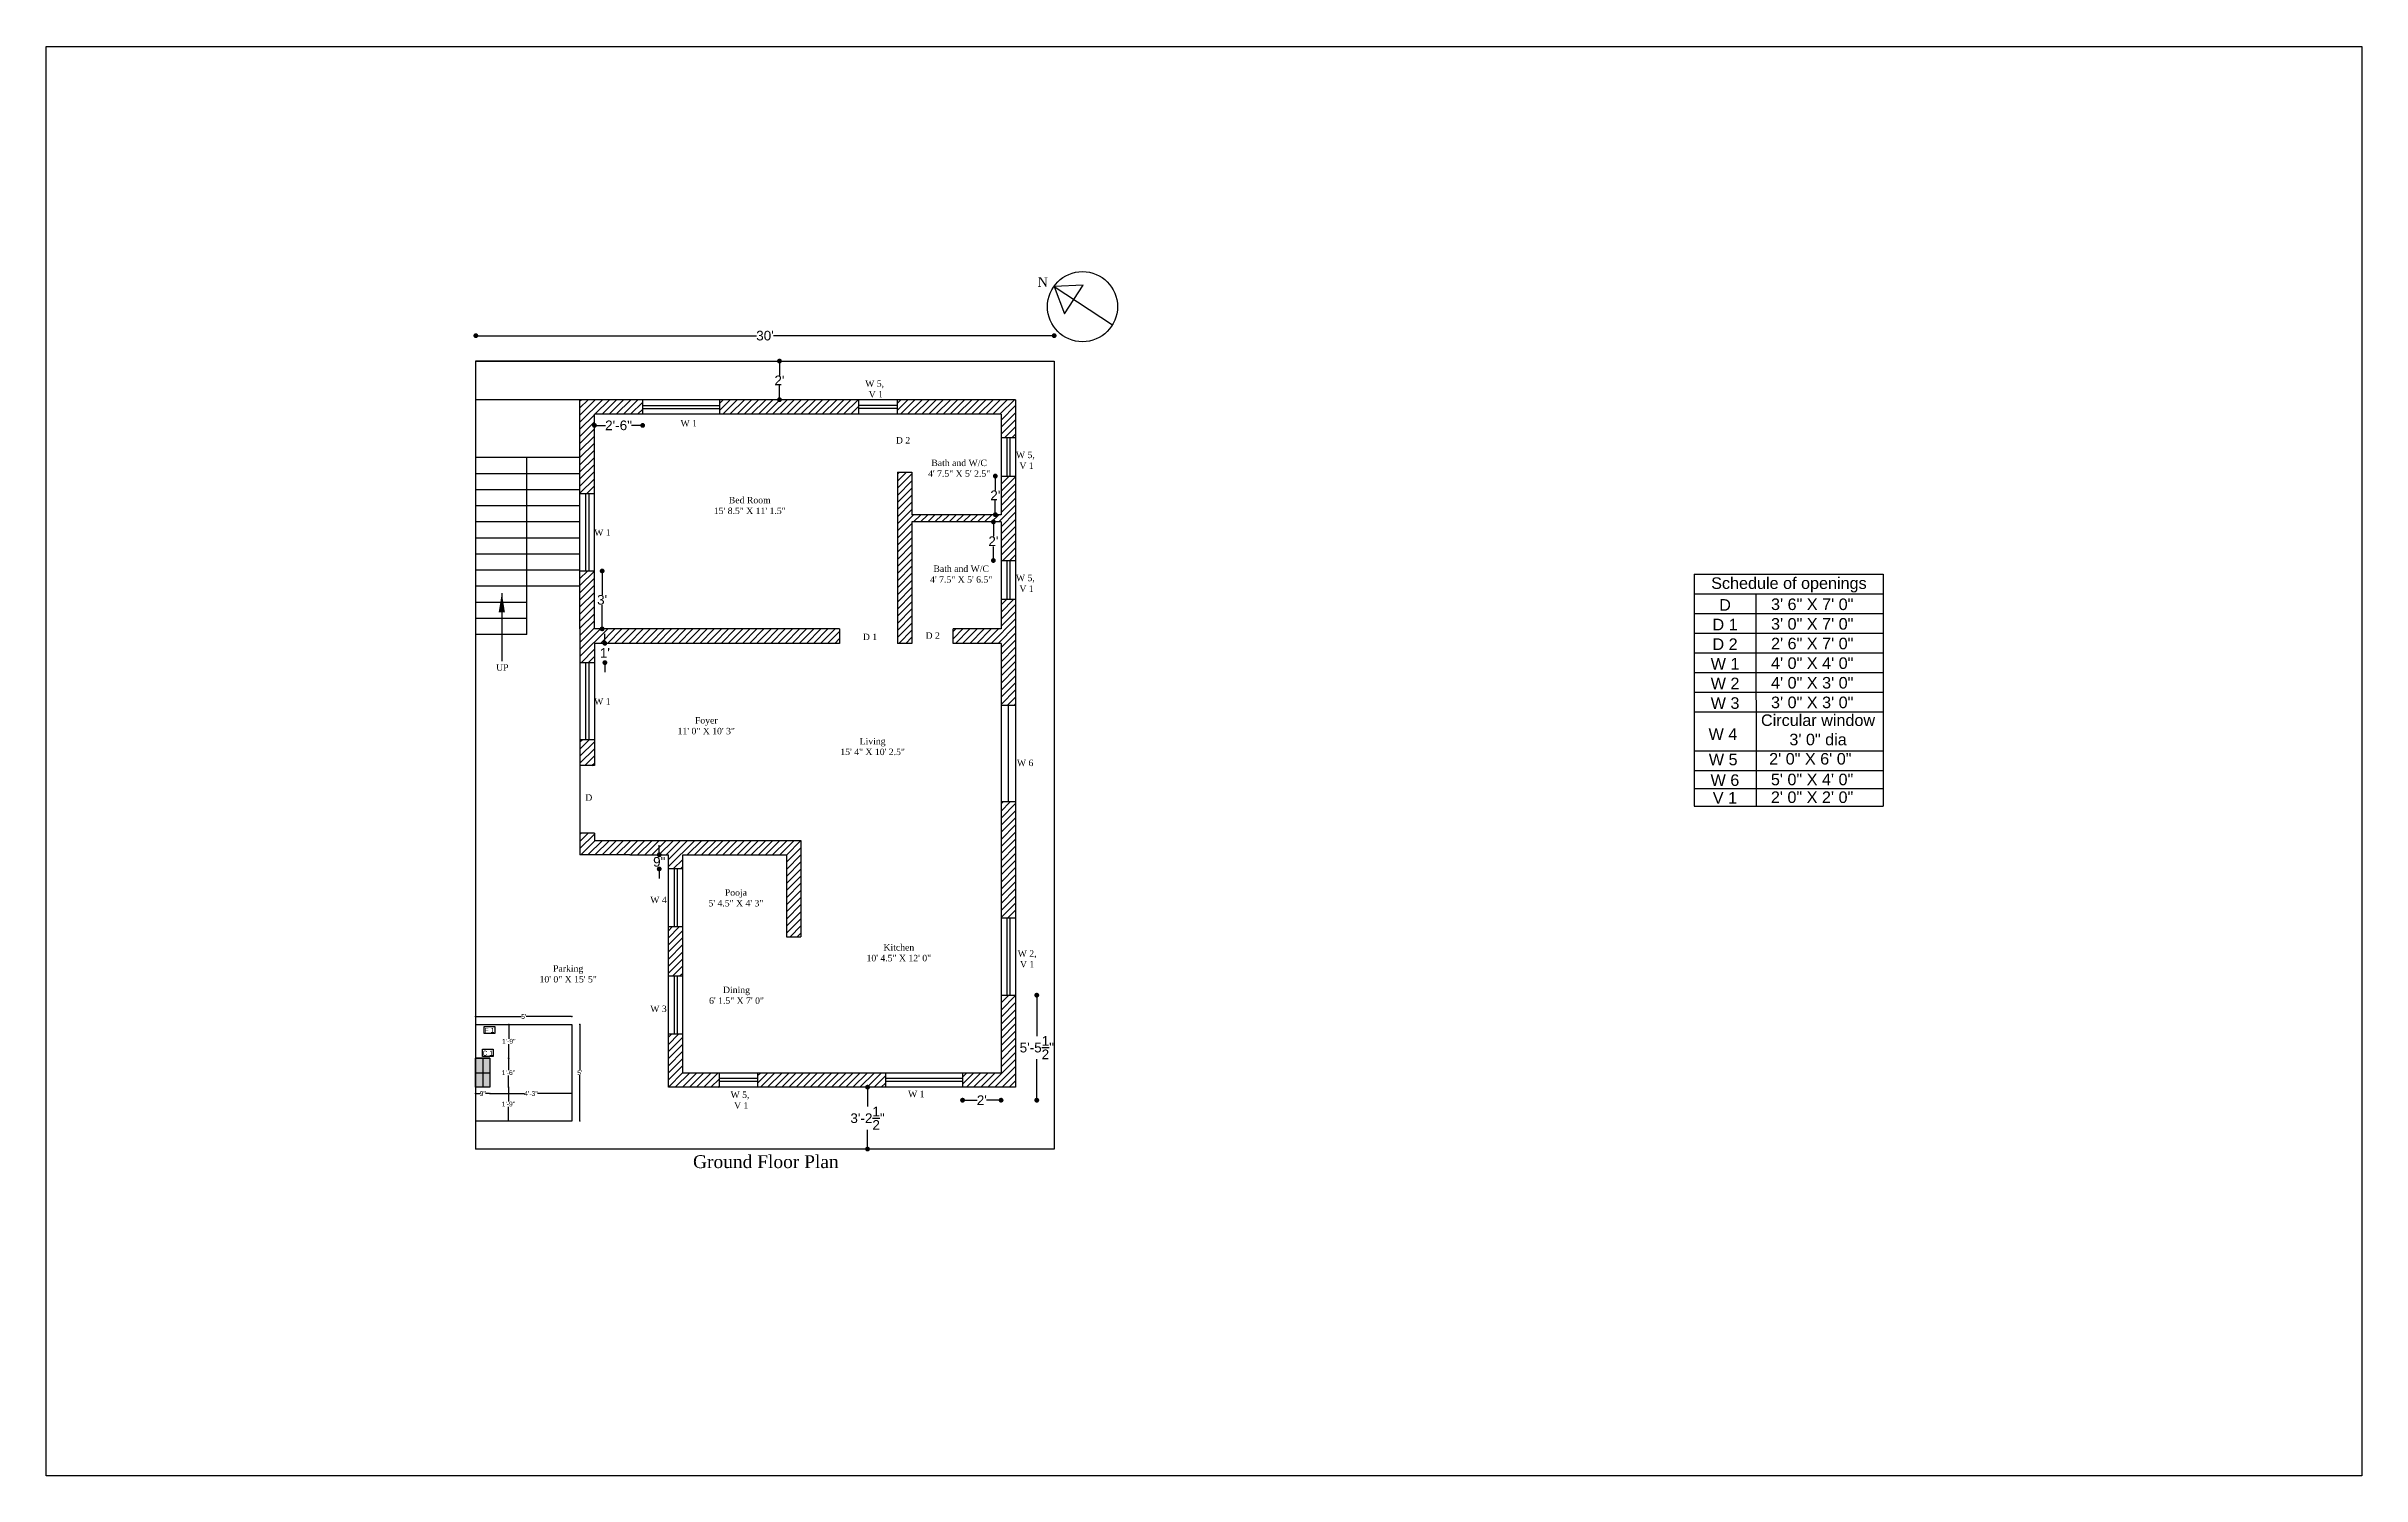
# Model space of a CAD drawing. Header units: inches. Extents: x 2686 to 6206, y -836 to 53.
# Drawn here: x 2686 to 4127, y -836 to 53 of the extents above; entities that cross this region are included whole.
import ezdxf

# ---------------------------------------------------------------- set-up
doc = ezdxf.new("R2010")
doc.units = ezdxf.units.IN
doc.header["$LTSCALE"] = 0.1
doc.header["$MEASUREMENT"] = 0
doc.layers.add('MH - Beam and slab layout', color=7, linetype='Continuous')
doc.styles.get("Standard").update_dxf_attribs({"font": 'arial.ttf'})
doc.dimstyles.get("Standard").update_dxf_attribs({"dimtxt": 6, "dimasz": 3, "dimexe": 0, "dimexo": 0.0625, "dimgap": 0.09, "dimtad": 0, "dimtih": 1, "dimtoh": 1, "dimdec": 1, "dimzin": 0, "dimdsep": 46, "dimlunit": 4, "dimtxsty": 'Standard', "dimblk": 'DOT', "dimcen": 0.09, "dimse1": 1, "dimse2": 1, "dimadec": 0, "dimazin": 0, "dimtfac": 1, "dimtdec": 1, "dimtofl": 0, "dimtmove": 0, "dimatfit": 3, "dimfxl": 1, "dimtolj": 1, "dimtzin": 0, "dimarcsym": 0})

msp = doc.modelspace()

# ---------------------------------------------------------------- texts
at = {"attachment_point": 1}
for s, insert, char_height, width in [('\\pxqc;{\\fTimes New Roman|b0|i0|c0|p34;N}', (3283.97, -91.03), 6, 44.7873), ('\\pxqc;{\\fTimes New Roman|b0|i0|c0|p34;W 5,\\P\\pxqc; V 1}', (3188.86, -155.16), 4, 25.9155), ('\\pxqc;{\\fTimes New Roman|b0|i0|c0|p34;W 1}', (3079.6, -179.86), 4, 13.1774), ('\\pxqc;{\\fTimes New Roman|b0|i0|c0|p34;D 2}', (3197.1, -190.46), 4, 44.7873), ('\\pxqc;{\\fTimes New Roman|b0|i0|c0|p34;W 5,\\P\\pxqc; V 1}', (3282.62, -199.54), 4, 25.9155), ('\\pxqc;{\\fTimes New Roman|b0|i0|c0|p34;Bath and W/C\\P\\pxqc;4\' 7.5" X 5\' 2.5"}', (3231.98, -204.5), 4, 44.7873), ('\\pxqc;{\\fTimes New Roman|b0|i0|c0|p34;Bed Room\\P\\pxqc;15\' 8.5" X 11\' 1.5"}', (3101.71, -227.63), 4, 44.7873), ('\\pxqc;{\\fTimes New Roman|b0|i0|c0|p34;W 1}', (3025.88, -247.77), 4, 13.1774), ('\\pxqc;{\\fTimes New Roman|b0|i0|c0|p34;Bath and W/C\\P\\pxqc;4\' 7.5" X 5\' 6.5"}', (3233.27, -270.3), 4, 44.7873), ('\\pxqc;{\\fTimes New Roman|b0|i0|c0|p34;W 5,\\P\\pxqc; V 1}', (3282.62, -276.04), 4, 25.9155), ('\\pxqc;{\\fTimes New Roman|b0|i0|c0|p34;D 1}', (3176.56, -312.71), 4, 44.7873), ('\\pxqc;{\\fTimes New Roman|b0|i0|c0|p34;D 2}', (3215.55, -311.9), 4, 44.7873), ('\\pxqc;{\\fTimes New Roman|b0|i0|c0|p34;UP}', (2963.6, -331.73), 4, 13.1774), ('\\pxqc;{\\fTimes New Roman|b0|i0|c0|p34;W 1}', (3025.88, -352.77), 4, 13.1774), ('\\pxqc;{\\fTimes New Roman|b0|i0|c0|p34;Foyer\\P\\pxqc;11\' 0" X 10\' 3"}', (3077.44, -364.59), 4, 39.2477), ('\\pxqc;{\\fTimes New Roman|b0|i0|c0|p34;Living\\P\\pxqc;15\' 4" X 10\' 2.5"}', (3178.16, -377.53), 4, 44.7873), ('\\pxqc;{\\fTimes New Roman|b0|i0|c0|p34;W 6}', (3288.85, -391.06), 4, 13.1774), ('\\pxqc;{\\fTimes New Roman|b0|i0|c0|p34;D }', (3001.6, -412.59), 4, 44.7873), ('\\pxqc;{\\fTimes New Roman|b0|i0|c0|p34;Pooja\\P\\pxqc;5\' 4.5" X 4\' 3"}', (3095.88, -471.64), 4, 39.2477), ('\\pxqc;{\\fTimes New Roman|b0|i0|c0|p34;W 4}', (3060.77, -476.19), 4, 13.1774), ('\\pxqc;{\\fTimes New Roman|b0|i0|c0|p34;Kitchen\\P\\pxqc;10\' 4.5" X 12\' 0"}', (3194.47, -505.74), 4, 44.7873), ('\\pxqc;{\\fTimes New Roman|b0|i0|c0|p34;W 2,\\P\\pxqc;V 1}', (3282.7, -509.59), 4, 27.9871), ('\\pxqc;{\\fTimes New Roman|b0|i0|c0|p34;Parking\\P\\pxqc;10\' 0" X 15\' 5"\\P\\pxqc;}', (2988.76, -518.9), 4, 44.7873), ('\\pxqc;{\\fTimes New Roman|b0|i0|c0|p34;Dining\\P\\pxqc;6\' 1.5" X 7\' 0"}', (3093.48, -532.2), 4, 44.7873), ('\\pxqc;{\\fTimes New Roman|b0|i0|c0|p34;W 3}', (3060.77, -543.94), 4, 13.1774), ('\\pxqc;{\\fTimes New Roman|b0|i0|c0|p34;W 5,\\P\\pxqc; V 1}', (3105.1, -597.38), 4, 25.9155), ('\\pxqc;{\\fTimes New Roman|b0|i0|c0|p34;W 1}', (3221.14, -596.93), 4, 13.1774), ('\\pxqc;{\\fTimes New Roman|b0|i0|c0|p34;Ground Floor Plan}', (3074.6, -637.02), 8, 119.0718)]:
    msp.add_mtext(s, dxfattribs=dict(at, insert=insert, char_height=char_height, width=width))
at = {"linetype": 'Continuous', "char_height": 7.2, "attachment_point": 1}
for s, insert, width in [('\\pxqc;Schedule of openings', (3718.76, -277.68), 103.7192), ('\\pxqc;D', (3721.22, -291.22), 19.3471), ('\\pxqc;3\' 6" X 7\' 0"', (3750.43, -290.81), 69.3341), ('\\pxqc;D 1', (3721.22, -303.43), 19.3471), ('\\pxqc;D 2', (3721.22, -315.64), 19.3471), ('\\pxqc;3\' 0" X 7\' 0"', (3750.43, -303.01), 69.3341), ('\\pxqc;2\' 6" X 7\' 0"', (3750.43, -315.22), 69.3341), ('\\pxqc;W 1', (3721.22, -327.84), 19.3471), ('\\pxqc;4\' 0" X 4\' 0"', (3750.43, -327.42), 69.3341), ('\\pxqc;W 2', (3721.22, -340.05), 19.3471), ('\\pxqc;4\' 0" X 3\' 0"', (3750.43, -339.63), 69.3341), ('\\pxqc;W 3', (3721.22, -352.25), 19.3471), ('\\pxqc;3\' 0" X 3\' 0"', (3750.43, -351.84), 69.3341), ('\\pxqc;W 4', (3719.89, -371.57), 19.3471), ('\\pxqc,t11;Circular window 3\' 0" dia', (3749.68, -362.9), 78.12), ('\\pxqc;W 5', (3720.05, -387.33), 19.3471), ('\\pxqc;2\' 0" X 6\' 0"', (3749.27, -386.91), 69.3341), ('\\pxqc;W 6', (3721.14, -400.18), 19.3471), ('\\pxqc;5\' 0" X 4\' 0"', (3750.36, -399.76), 69.3341), ('\\pxqc;V 1', (3721.14, -411.21), 19.3471), ('\\pxqc;2\' 0" X 2\' 0"', (3750.36, -410.79), 69.3341)]:
    msp.add_mtext(s, dxfattribs=dict(at, insert=insert, width=width))
at = {"layer": 'MH - Beam and slab layout', "char_height": 3, "width": 19.3471, "attachment_point": 1}
for s, insert in [('\\pxqc;F 1', (2952.51, -557.82)), ('\\pxqc;C 1', (2951.45, -572.01))]:
    msp.add_mtext(s, dxfattribs=dict(at, insert=insert))

# ---------------------------------------------------------------- blocks, each defined once
blk = doc.blocks.new('_Dot')
at = {"color": 0, "linetype": 'ByBlock', "lineweight": -2}
blk.add_line((-0.5, 0), (-1, 0), dxfattribs=at)
at = {"color": 0, "linetype": 'ByBlock', "const_width": 0.5}
blk.add_lwpolyline([(-0.25, 0, 1), (0.25, 0, 1)], format="xyb", close=True, dxfattribs=at)
blk = doc.blocks.new('*D147')
at = {"color": 0, "lineweight": -2}
for p, q in [((3197.4, -597.7), (3197.4, -606.8)), ((3197.4, -630.2), (3197.4, -621.2))]:
    blk.add_line(p, q, dxfattribs=at)
at = {"layer": 'Defpoints', "color": 0}
for p in [(3196.8, -594.7), (3196.8, -633.2), (3197.4, -633.2)]:
    blk.add_point(p, dxfattribs=at)
at = {"color": 0, "lineweight": -2, "xscale": 3, "yscale": 3, "zscale": 3}
for p, rotation in [((3197.4, -594.7), 90), ((3197.4, -633.2), 270)]:
    blk.add_blockref('_Dot', p, dxfattribs=dict(at, rotation=rotation))
at = {"color": 0, "insert": (3197.4, -614), "char_height": 6, "attachment_point": 5}
blk.add_mtext('\\A1;3\'-2{\\H1.000000x;\\S1/2;}"', dxfattribs=at)
blk = doc.blocks.new('*D149')
at = {"color": 0, "lineweight": -2}
for p, q in [((3142.6, -146.2), (3142.6, -152.1)), ((3142.6, -164.2), (3142.6, -158.4))]:
    blk.add_line(p, q, dxfattribs=at)
at = {"layer": 'Defpoints', "color": 0}
for p in [(3142.6, -143.2), (3154, -143.2), (3154, -167.2)]:
    blk.add_point(p, dxfattribs=at)
at = {"color": 0, "lineweight": -2, "xscale": 3, "yscale": 3, "zscale": 3}
for p, rotation in [((3142.6, -143.2), 90), ((3142.6, -167.2), 270)]:
    blk.add_blockref('_Dot', p, dxfattribs=dict(at, rotation=rotation))
at = {"color": 0, "insert": (3142.6, -155.2), "char_height": 6, "attachment_point": 5}
blk.add_mtext("\\A1;2'", dxfattribs=at)
blk = doc.blocks.new('*D150')
at = {"color": 0, "lineweight": -2}
for p, q in [((2956.7, -127.4), (3128.4, -127.4)), ((3310.5, -127.4), (3138.8, -127.4))]:
    blk.add_line(p, q, dxfattribs=at)
at = {"layer": 'Defpoints', "color": 0}
for p in [(2953.7, -127.4), (3313.5, -127.4), (3313.5, -127.4)]:
    blk.add_point(p, dxfattribs=at)
at = {"color": 0, "lineweight": -2, "xscale": 3, "yscale": 3, "zscale": 3, "rotation": 180}
blk.add_blockref('_Dot', (2953.7, -127.4), dxfattribs=at)
at = {"color": 0, "lineweight": -2, "xscale": 3, "yscale": 3, "zscale": 3}
blk.add_blockref('_Dot', (3313.5, -127.4), dxfattribs=at)
at = {"color": 0, "insert": (3133.6, -127.4), "char_height": 6, "attachment_point": 5}
blk.add_mtext("\\A1;30'", dxfattribs=at)
blk = doc.blocks.new('*D154')
at = {"color": 0, "lineweight": -2}
for p, q in [((3030.5, -183.2), (3034.4, -183.2)), ((3054.5, -183.2), (3050.6, -183.2))]:
    blk.add_line(p, q, dxfattribs=at)
at = {"layer": 'Defpoints', "color": 0}
for p in [(3027.5, -176.2), (3027.5, -183.2), (3057.5, -176.2)]:
    blk.add_point(p, dxfattribs=at)
at = {"color": 0, "lineweight": -2, "xscale": 3, "yscale": 3, "zscale": 3, "rotation": 180}
blk.add_blockref('_Dot', (3027.5, -183.2), dxfattribs=at)
at = {"color": 0, "lineweight": -2, "xscale": 3, "yscale": 3, "zscale": 3}
blk.add_blockref('_Dot', (3057.5, -183.2), dxfattribs=at)
at = {"color": 0, "insert": (3042.5, -183.2), "char_height": 6, "attachment_point": 5}
blk.add_mtext('\\A1;2\'-6"', dxfattribs=at)
blk = doc.blocks.new('*D155')
at = {"color": 0, "lineweight": -2}
for p, q in [((3032.3, -276.7), (3032.3, -288.6)), ((3032.3, -306.7), (3032.3, -294.9))]:
    blk.add_line(p, q, dxfattribs=at)
at = {"layer": 'Defpoints', "color": 0}
for p in [(3027.5, -273.7), (3032.3, -273.7), (3027.5, -309.7)]:
    blk.add_point(p, dxfattribs=at)
at = {"color": 0, "lineweight": -2, "xscale": 3, "yscale": 3, "zscale": 3}
for p, rotation in [((3032.3, -273.7), 90), ((3032.3, -309.7), 270)]:
    blk.add_blockref('_Dot', p, dxfattribs=dict(at, rotation=rotation))
at = {"color": 0, "insert": (3032.3, -291.7), "char_height": 6, "attachment_point": 5}
blk.add_mtext("\\A1;3'", dxfattribs=at)
blk = doc.blocks.new('*D156')
at = {"color": 0, "lineweight": -2}
for p, q in [((3034, -315.7), (3034, -312.7)), ((3034, -333.7), (3034, -336.7))]:
    blk.add_line(p, q, dxfattribs=at)
at = {"layer": 'Defpoints', "color": 0}
for p in [(3027.5, -318.7), (3027.5, -330.7), (3034, -330.7)]:
    blk.add_point(p, dxfattribs=at)
at = {"color": 0, "lineweight": -2, "xscale": 3, "yscale": 3, "zscale": 3}
for p, rotation in [((3034, -318.7), 270), ((3034, -330.7), 90)]:
    blk.add_blockref('_Dot', p, dxfattribs=dict(at, rotation=rotation))
at = {"color": 0, "insert": (3034, -324.7), "char_height": 6, "attachment_point": 5}
blk.add_mtext("\\A1;1'", dxfattribs=at)
blk = doc.blocks.new('*D158')
at = {"color": 0, "lineweight": -2}
for p, q in [((3067.8, -447.2), (3067.8, -444.2)), ((3067.8, -462), (3067.8, -465))]:
    blk.add_line(p, q, dxfattribs=at)
at = {"layer": 'Defpoints', "color": 0}
for p in [(3067.8, -450.2), (3073.5, -450.2), (3073.5, -459)]:
    blk.add_point(p, dxfattribs=at)
at = {"color": 0, "lineweight": -2, "xscale": 3, "yscale": 3, "zscale": 3}
for p, rotation in [((3067.8, -450.2), 270), ((3067.8, -459), 90)]:
    blk.add_blockref('_Dot', p, dxfattribs=dict(at, rotation=rotation))
at = {"color": 0, "insert": (3067.8, -454.6), "char_height": 6, "attachment_point": 5}
blk.add_mtext('\\A1;9"', dxfattribs=at)
blk = doc.blocks.new('*D161')
at = {"color": 0, "lineweight": -2}
for p, q in [((3259.5, -602.8), (3265.6, -602.8)), ((3277.5, -602.8), (3271.4, -602.8))]:
    blk.add_line(p, q, dxfattribs=at)
at = {"layer": 'Defpoints', "color": 0}
for p in [(3256.5, -585.7), (3280.5, -585.7), (3256.5, -602.8)]:
    blk.add_point(p, dxfattribs=at)
at = {"color": 0, "lineweight": -2, "xscale": 3, "yscale": 3, "zscale": 3, "rotation": 180}
blk.add_blockref('_Dot', (3256.5, -602.8), dxfattribs=at)
at = {"color": 0, "lineweight": -2, "xscale": 3, "yscale": 3, "zscale": 3}
blk.add_blockref('_Dot', (3280.5, -602.8), dxfattribs=at)
at = {"color": 0, "insert": (3268.5, -602.8), "char_height": 6, "attachment_point": 5}
blk.add_mtext("\\A1;2'", dxfattribs=at)
blk = doc.blocks.new('*D162')
at = {"color": 0, "lineweight": -2}
for p, q in [((3302.7, -540.5), (3302.7, -563)), ((3302.7, -599.8), (3302.7, -577.3))]:
    blk.add_line(p, q, dxfattribs=at)
at = {"layer": 'Defpoints', "color": 0}
for p in [(3280.5, -537.5), (3302.7, -537.5), (3277.5, -602.8)]:
    blk.add_point(p, dxfattribs=at)
at = {"color": 0, "lineweight": -2, "xscale": 3, "yscale": 3, "zscale": 3}
for p, rotation in [((3302.7, -537.5), 90), ((3302.7, -602.8), 270)]:
    blk.add_blockref('_Dot', p, dxfattribs=dict(at, rotation=rotation))
at = {"color": 0, "insert": (3302.7, -570.1), "char_height": 6, "attachment_point": 5}
blk.add_mtext('\\A1;5\'-5{\\H1.000000x;\\S1/2;}"', dxfattribs=at)
blk = doc.blocks.new('*D165')
at = {"color": 0, "lineweight": -2}
for p, q in [((3276.9, -217.7), (3276.9, -223.6)), ((3276.9, -235.7), (3276.9, -229.9))]:
    blk.add_line(p, q, dxfattribs=at)
at = {"layer": 'Defpoints', "color": 0}
for p in [(3276.9, -214.7), (3280.5, -214.7), (3280.5, -238.7)]:
    blk.add_point(p, dxfattribs=at)
at = {"color": 0, "lineweight": -2, "xscale": 3, "yscale": 3, "zscale": 3}
for p, rotation in [((3276.9, -214.7), 90), ((3276.9, -238.7), 270)]:
    blk.add_blockref('_Dot', p, dxfattribs=dict(at, rotation=rotation))
at = {"color": 0, "insert": (3276.9, -226.7), "char_height": 6, "attachment_point": 5}
blk.add_mtext("\\A1;2'", dxfattribs=at)
blk = doc.blocks.new('*D167')
at = {"color": 0, "lineweight": -2}
for p, q in [((3275.7, -246.2), (3275.7, -252.1)), ((3275.7, -264.2), (3275.7, -258.4))]:
    blk.add_line(p, q, dxfattribs=at)
at = {"layer": 'Defpoints', "color": 0}
for p in [(3280.5, -243.2), (3275.7, -267.2), (3280.5, -267.2)]:
    blk.add_point(p, dxfattribs=at)
at = {"color": 0, "lineweight": -2, "xscale": 3, "yscale": 3, "zscale": 3}
for p, rotation in [((3275.7, -243.2), 90), ((3275.7, -267.2), 270)]:
    blk.add_blockref('_Dot', p, dxfattribs=dict(at, rotation=rotation))
at = {"color": 0, "insert": (3275.7, -255.2), "char_height": 6, "attachment_point": 5}
blk.add_mtext("\\A1;2'", dxfattribs=at)
blk = doc.blocks.new('*D189')
at = {"layer": 'Defpoints', "color": 0}
for p in [(2953.5, -555.7), (3013.5, -550.8), (3013.5, -555.7)]:
    blk.add_point(p, dxfattribs=at)
at = {"layer": 'MH - Beam and slab layout', "color": 0, "lineweight": -2}
for p, q in [((2954.5, -550.8), (2982, -550.8)), ((3012.5, -550.8), (2985, -550.8))]:
    blk.add_line(p, q, dxfattribs=at)
at = {"layer": 'MH - Beam and slab layout', "color": 0, "lineweight": -2, "rotation": 180}
blk.add_blockref('_Dot', (2953.5, -550.8), dxfattribs=at)
at = {"layer": 'MH - Beam and slab layout', "color": 0, "lineweight": -2}
blk.add_blockref('_Dot', (3013.5, -550.8), dxfattribs=at)
at = {"layer": 'MH - Beam and slab layout', "color": 3, "insert": (2983.5, -550.8), "char_height": 3, "attachment_point": 5}
blk.add_mtext("\\A1;5'", dxfattribs=at)
blk = doc.blocks.new('*D190')
at = {"layer": 'Defpoints', "color": 0}
for p in [(3013.5, -555.7), (3013.5, -615.7), (3018.4, -615.7)]:
    blk.add_point(p, dxfattribs=at)
at = {"layer": 'MH - Beam and slab layout', "color": 0, "lineweight": -2}
for p, q in [((3018.4, -556.7), (3018.4, -584.1)), ((3018.4, -614.7), (3018.4, -587.3))]:
    blk.add_line(p, q, dxfattribs=at)
for p, rotation in [((3018.4, -555.7), 90), ((3018.4, -615.7), 270)]:
    blk.add_blockref('_Dot', p, dxfattribs=dict(at, rotation=rotation))
at = {"layer": 'MH - Beam and slab layout', "color": 3, "insert": (3018.4, -585.7), "char_height": 3, "attachment_point": 5}
blk.add_mtext("\\A1;5'", dxfattribs=at)
blk = doc.blocks.new('*D191')
at = {"layer": 'Defpoints', "color": 0}
for p in [(2962.5, -576.7), (2974, -576.7), (2962.5, -594.7)]:
    blk.add_point(p, dxfattribs=at)
at = {"layer": 'MH - Beam and slab layout', "color": 0, "lineweight": -2}
for p, q in [((2974, -577.7), (2974, -584.1)), ((2974, -593.7), (2974, -587.4))]:
    blk.add_line(p, q, dxfattribs=at)
for p, rotation in [((2974, -576.7), 90), ((2974, -594.7), 270)]:
    blk.add_blockref('_Dot', p, dxfattribs=dict(at, rotation=rotation))
at = {"layer": 'MH - Beam and slab layout', "color": 3, "insert": (2974, -585.7), "char_height": 3, "attachment_point": 5}
blk.add_mtext('\\A1;1\'-6"', dxfattribs=at)
blk = doc.blocks.new('*D192')
at = {"layer": 'Defpoints', "color": 0}
for p in [(2953.5, -576.7), (2962.5, -576.7), (2962.5, -598.7)]:
    blk.add_point(p, dxfattribs=at)
at = {"layer": 'MH - Beam and slab layout', "color": 0, "lineweight": -2}
for p, q in [((2954.5, -598.7), (2956.2, -598.7)), ((2961.5, -598.7), (2959.8, -598.7))]:
    blk.add_line(p, q, dxfattribs=at)
at = {"layer": 'MH - Beam and slab layout', "color": 0, "lineweight": -2, "rotation": 180}
blk.add_blockref('_Dot', (2953.5, -598.7), dxfattribs=at)
at = {"layer": 'MH - Beam and slab layout', "color": 0, "lineweight": -2}
blk.add_blockref('_Dot', (2962.5, -598.7), dxfattribs=at)
at = {"layer": 'MH - Beam and slab layout', "color": 3, "insert": (2958, -598.7), "char_height": 3, "attachment_point": 5}
blk.add_mtext('\\A1;9"', dxfattribs=at)
blk = doc.blocks.new('*D193')
at = {"layer": 'Defpoints', "color": 0}
for p in [(2958, -594.7), (2958, -615.7), (2974, -615.7)]:
    blk.add_point(p, dxfattribs=at)
at = {"layer": 'MH - Beam and slab layout', "color": 0, "lineweight": -2}
for p, q in [((2974, -595.7), (2974, -603.6)), ((2974, -614.7), (2974, -606.9))]:
    blk.add_line(p, q, dxfattribs=at)
for p, rotation in [((2974, -594.7), 90), ((2974, -615.7), 270)]:
    blk.add_blockref('_Dot', p, dxfattribs=dict(at, rotation=rotation))
at = {"layer": 'MH - Beam and slab layout', "color": 3, "insert": (2974, -605.2), "char_height": 3, "attachment_point": 5}
blk.add_mtext('\\A1;1\'-9"', dxfattribs=at)
blk = doc.blocks.new('*D194')
at = {"layer": 'Defpoints', "color": 0}
for p in [(2962.5, -555.7), (2974.2, -555.7), (2962.5, -576.7)]:
    blk.add_point(p, dxfattribs=at)
at = {"layer": 'MH - Beam and slab layout', "color": 0, "lineweight": -2}
for p, q in [((2974.2, -556.7), (2974.2, -564.6)), ((2974.2, -575.7), (2974.2, -567.9))]:
    blk.add_line(p, q, dxfattribs=at)
for p, rotation in [((2974.2, -555.7), 90), ((2974.2, -576.7), 270)]:
    blk.add_blockref('_Dot', p, dxfattribs=dict(at, rotation=rotation))
at = {"layer": 'MH - Beam and slab layout', "color": 3, "insert": (2974.2, -566.2), "char_height": 3, "attachment_point": 5}
blk.add_mtext('\\A1;1\'-9"', dxfattribs=at)
blk = doc.blocks.new('*D195')
at = {"layer": 'Defpoints', "color": 0}
for p in [(2962.5, -594.7), (3013.5, -594.7), (3013.5, -598.7)]:
    blk.add_point(p, dxfattribs=at)
at = {"layer": 'MH - Beam and slab layout', "color": 0, "lineweight": -2}
for p, q in [((2963.5, -598.7), (2983.9, -598.7)), ((3012.5, -598.7), (2992.1, -598.7))]:
    blk.add_line(p, q, dxfattribs=at)
at = {"layer": 'MH - Beam and slab layout', "color": 0, "lineweight": -2, "rotation": 180}
blk.add_blockref('_Dot', (2962.5, -598.7), dxfattribs=at)
at = {"layer": 'MH - Beam and slab layout', "color": 0, "lineweight": -2}
blk.add_blockref('_Dot', (3013.5, -598.7), dxfattribs=at)
at = {"layer": 'MH - Beam and slab layout', "color": 3, "insert": (2988, -598.7), "char_height": 3, "attachment_point": 5}
blk.add_mtext('\\A1;4\'-3"', dxfattribs=at)

# ---------------------------------------------------------------- dimensions: what is measured, and where the dimension line sits
for base, p1, p2, picture, middle in [((3313.5, -127.37), (2953.68, -127.4), (3313.5, -127.37), '*D150', (3133.59, -127.37)), ((3027.5, -183.21), (3057.5, -176.25), (3027.5, -176.25), '*D154', (3042.5, -183.21)), ((3256.5, -602.77), (3280.5, -585.75), (3256.5, -585.75), '*D161', (3268.5, -602.77))]:
    dim = msp.add_linear_dim(base=base, p1=p1, p2=p2, dimstyle='Standard')
    dim.commit()
    dim.dimension.update_dxf_attribs({"geometry": picture, "text_midpoint": middle})
for base, p1, p2, picture, middle in [((3142.63, -143.25), (3154, -167.25), (3154, -143.25), '*D149', (3142.63, -155.25)), ((3276.85, -214.75), (3280.5, -238.75), (3280.5, -214.75), '*D165', (3276.85, -226.75)), ((3275.67, -267.25), (3280.5, -243.25), (3280.5, -267.25), '*D167', (3275.67, -255.25)), ((3032.35, -273.75), (3027.5, -309.75), (3027.5, -273.75), '*D155', (3032.35, -291.75)), ((3033.99, -330.75), (3027.5, -318.75), (3027.5, -330.75), '*D156', (3033.99, -324.75)), ((3067.81318471, -450.24961914), (3073.50164593, -458.99961914), (3073.50164593, -450.24961914), '*D158', (3067.81318471, -454.62461914)), ((3302.73, -537.5), (3277.5, -602.77), (3280.5, -537.5), '*D162', (3302.73, -570.14)), ((3197.35, -633.25), (3196.85, -594.75), (3196.85, -633.25), '*D147', (3197.35, -614))]:
    dim = msp.add_linear_dim(base=base, p1=p1, p2=p2, angle=90, dimstyle='Standard')
    dim.commit()
    dim.dimension.update_dxf_attribs({"geometry": picture, "text_midpoint": middle})
at = {"layer": 'MH - Beam and slab layout'}
for base, p1, p2, picture, middle in [((3013.5, -550.82), (2953.5, -555.75), (3013.5, -555.75), '*D189', (2983.5, -550.82)), ((2962.5, -598.74), (2953.5, -576.75), (2962.5, -576.75), '*D192', (2958, -598.74)), ((3013.5, -598.74), (2962.5, -594.75), (3013.5, -594.75), '*D195', (2988, -598.74))]:
    dim = msp.add_linear_dim(base=base, p1=p1, p2=p2, dimstyle='Standard', override={"dimtxt": 3, "dimasz": 1, "dimse1": 1, "dimse2": 1, "dimclrt": 3}, dxfattribs=at)
    dim.commit()
    dim.dimension.update_dxf_attribs({"geometry": picture, "text_midpoint": middle})
for base, p1, p2, picture, middle in [((2974.19, -555.75), (2962.5, -576.75), (2962.5, -555.75), '*D194', (2974.19, -566.25)), ((3018.36, -615.75), (3013.5, -555.69), (3013.5, -615.75), '*D190', (3018.36, -585.72)), ((2974.01, -576.75), (2962.5, -594.75), (2962.5, -576.75), '*D191', (2974.01, -585.75)), ((2973.98, -615.75), (2958, -594.75), (2958, -615.75), '*D193', (2973.98, -605.25))]:
    dim = msp.add_linear_dim(base=base, p1=p1, p2=p2, angle=90, dimstyle='Standard', override={"dimtxt": 3, "dimasz": 1, "dimse1": 1, "dimse2": 1, "dimclrt": 3}, dxfattribs=at)
    dim.commit()
    dim.dimension.update_dxf_attribs({"geometry": picture, "text_midpoint": middle})

# ---------------------------------------------------------------- hatches: boundary and pattern name
h = msp.add_hatch()
h.set_pattern_fill('ANSI31', color=256, scale=25, style=0)
h.paths.add_polyline_path([(3138.32, -150.74), (3146.93, -150.74), (3146.93, -159.76), (3138.32, -159.76)], flags=9)
h = msp.add_hatch()
h.set_pattern_fill('ANSI31', color=256, scale=25)
h.paths.add_polyline_path([(3057.5, -172.75), (3057.5, -170.75), (3057.5, -167.25), (3018.5, -167.25), (3018.5, -179.25), (3018.5, -189.25), (3018.5, -199.25), (3018.5, -209.25), (3018.5, -219.25), (3018.5, -225.75), (3022, -225.75), (3024, -225.75), (3027.5, -225.75), (3027.5, -176.25), (3057.5, -176.25)])
h = msp.add_hatch()
h.set_pattern_fill('ANSI31', color=256, scale=25, style=0)
h.paths.add_polyline_path([(3192, -172.75), (3192, -170.75), (3192, -167.25), (3105.5, -167.25), (3105.5, -170.75), (3105.5, -172.75), (3105.5, -176.25), (3192, -176.25)])
h = msp.add_hatch()
h.set_pattern_fill('ANSI31', color=256, scale=25, style=0)
h.paths.add_polyline_path([(3289.5, -190.75), (3289.5, -167.25), (3289.5, -167.25), (3289.5, -167.25), (3216, -167.25), (3216, -170.75), (3216, -172.75), (3216, -176.25), (3280.5, -176.25), (3280.5, -190.75), (3284, -190.75), (3286, -190.75)])
h = msp.add_hatch()
h.set_pattern_fill('ANSI31', color=256, scale=25, style=0)
h.paths.add_polyline_path([(3289.5, -243.25), (3289.5, -214.75), (3286, -214.75), (3284, -214.75), (3280.5, -214.75), (3280.5, -238.75), (3225, -238.75), (3225, -212.25), (3216, -212.25), (3216, -318.75), (3225, -318.75), (3225, -243.25), (3280.5, -243.25)])
h.paths.add_polyline_path([(3289.5, -267.25), (3289.5, -243.25), (3280.5, -243.25), (3280.5, -267.25), (3284, -267.25), (3286, -267.25)])
h = msp.add_hatch()
h.set_pattern_fill('ANSI31', color=256, scale=25, style=0)
h.paths.add_polyline_path([(3180, -318.75), (3180, -309.75), (3027.5, -309.75), (3027.5, -273.75), (3024, -273.75), (3022, -273.75), (3018.5, -273.75), (3018.5, -279.25), (3018.5, -309.75), (3018.5, -330.75), (3022, -330.75), (3024, -330.75), (3027.5, -330.75), (3027.5, -318.75)])
h = msp.add_hatch()
h.set_pattern_fill('ANSI31', color=256, scale=25, style=0)
h.paths.add_polyline_path([(3289.5, -324.32), (3289.5, -291.25), (3286, -291.25), (3284, -291.25), (3280.5, -291.25), (3280.5, -309.75), (3250.62, -309.75), (3250.62, -318.75), (3280.5, -318.75), (3280.5, -357.29), (3285, -357.29), (3289.5, -357.29)])
h = msp.add_hatch()
h.set_pattern_fill('ANSI31', color=256, scale=25)
h.paths.add_polyline_path([(3175.56, -311.71), (3185.43, -311.71), (3185.43, -317.71), (3175.56, -317.71)], flags=9)
h = msp.add_hatch()
h.set_pattern_fill('ANSI31', color=256, scale=25, style=0)
h.paths.add_polyline_path([(3214.55, -310.9), (3224.9, -310.9), (3224.9, -316.9), (3214.55, -316.9)], flags=9)
h = msp.add_hatch()
h.set_pattern_fill('ANSI31', color=256, scale=25, style=0)
h.paths.add_polyline_path([(3027.5, -394.75), (3027.5, -378.75), (3024, -378.75), (3022, -378.75), (3018.5, -378.75), (3018.5, -387.75), (3018.5, -394.75)])
h = msp.add_hatch()
h.set_pattern_fill('ANSI31', color=256, scale=25, style=0)
h.paths.add_polyline_path([(3289.5, -489.5), (3289.5, -417.29), (3285, -417.29), (3280.5, -417.29), (3280.5, -489.5), (3284, -489.5), (3286, -489.5)])
h = msp.add_hatch()
h.set_pattern_fill('ANSI31', color=256, scale=25, style=0)
h.paths.add_polyline_path([(3156, -501.25), (3156, -441.25), (3027.5, -441.25), (3027.5, -436.75), (3018.5, -436.75), (3018.5, -450.25), (3018.5, -450.25), (3018.5, -450.25), (3049.5, -450.25), (3073.5, -450.25), (3073.5, -450.25), (3073.5, -450.25), (3073.44, -459), (3077, -459), (3079, -459), (3082.5, -459), (3082.5, -450.25), (3147, -450.25), (3147, -501.25)])
h = msp.add_hatch()
h.set_pattern_fill('ANSI31', color=256, scale=25)
h.paths.add_polyline_path([(3082.5, -501.75), (3082.5, -495), (3079, -495), (3077, -495), (3073.5, -495), (3073.5, -501.75), (3073.5, -525.75), (3077, -525.75), (3079, -525.75), (3082.5, -525.75)])
h = msp.add_hatch()
h.set_pattern_fill('ANSI31', color=256, scale=25, style=0)
h.paths.add_polyline_path([(3289.5, -594.75), (3289.5, -594.75), (3289.5, -537.5), (3286, -537.5), (3284, -537.5), (3280.5, -537.5), (3280.5, -585.75), (3256.5, -585.75), (3256.5, -589.25), (3256.5, -591.25), (3256.5, -594.75)])
h = msp.add_hatch()
h.set_pattern_fill('ANSI31', color=256, scale=25, style=0)
h.paths.add_polyline_path([(3105, -591.25), (3105, -589.25), (3105, -585.75), (3082.5, -585.75), (3082.5, -561.75), (3079, -561.75), (3077, -561.75), (3073.5, -561.75), (3073.5, -594.75), (3073.5, -594.75), (3073.5, -594.75), (3105, -594.75)])
msp.add_hatch(color=256).paths.add_polyline_path([(2953.5, -576.75), (2962.5, -576.75), (2962.5, -594.75), (2953.5, -594.75)])
h = msp.add_hatch()
h.set_pattern_fill('ANSI31', color=256, scale=25, style=0)
h.paths.add_polyline_path([(3208.53, -591.25), (3208.53, -589.25), (3208.53, -585.75), (3129, -585.75), (3129, -589.25), (3129, -591.25), (3129, -594.75), (3208.53, -594.75)])
h = msp.add_hatch()
h.set_pattern_fill('ANSI31', color=256, scale=25, style=0)
h.paths.add_polyline_path([(3185.68, -605.42), (3209.02, -605.42), (3209.02, -622.57), (3185.68, -622.57)], flags=9)

# ---------------------------------------------------------------- linework, layer by layer
for p, q in [((3331.49, -95.96), (3313.41, -96.87)), ((3313.41, -96.87), (3349.75, -120.7)), ((3313.41, -96.87), (3319.91, -113.87)), ((3325.75, -104.97), (3331.49, -95.96)), ((3319.91, -113.87), (3325.75, -104.97)), ((3018.5, -143.25), (2953.5, -143.25)), ((3018.5, -167.25), (2953.5, -167.25)), ((3057.5, -176.25), (3057.5, -167.25)), ((3057.5, -170.75), (3105.5, -170.75)), ((3057.5, -172.75), (3105.5, -172.75)), ((3105.5, -176.25), (3105.5, -167.25)), ((3192, -176.25), (3192, -167.25)), ((3216, -170.75), (3192, -170.75)), ((3216, -172.75), (3192, -172.75)), ((3216, -176.25), (3216, -167.25)), ((3280.5, -190.75), (3289.5, -190.75)), ((3284, -190.75), (3284, -214.75)), ((3286, -190.75), (3286, -214.75)), ((3018.5, -203.25), (2953.5, -203.25)), ((3018.5, -213.25), (2953.5, -213.25)), ((3280.5, -214.75), (3289.5, -214.75)), ((3018.5, -223.25), (2953.5, -223.25)), ((3027.5, -225.75), (3018.5, -225.75)), ((3022, -225.75), (3022, -273.75)), ((3024, -225.75), (3024, -273.75)), ((3018.5, -233.25), (2953.5, -233.25)), ((3018.5, -243.25), (2953.5, -243.25)), ((3018.5, -253.25), (2953.5, -253.25)), ((3018.5, -263.25), (2953.5, -263.25)), ((3018.5, -273.25), (2953.5, -273.25)), ((3280.5, -267.25), (3289.5, -267.25)), ((3284, -267.25), (3284, -291.25)), ((3286, -267.25), (3286, -291.25)), ((3018.5, -283.25), (2953.5, -283.25)), ((3027.5, -273.75), (3018.5, -273.75)), ((3829.31, -275.79), (3829.31, -419.91)), ((2985.5, -293.25), (2953.5, -293.25)), ((3280.5, -291.25), (3289.5, -291.25)), ((2985.5, -303.25), (2953.5, -303.25)), ((2985.5, -313.25), (2953.5, -313.25)), ((3018.5, -309.75), (3018.5, -387.75)), ((3027.5, -330.75), (3018.5, -330.75)), ((3022, -330.75), (3022, -378.75)), ((3024, -330.75), (3024, -378.75)), ((3027.5, -318.75), (3027.5, -394.75)), ((3027.5, -378.75), (3018.5, -378.75)), ((3018.5, -387.75), (3018.5, -450.25)), ((3027.5, -394.75), (3018.5, -394.75)), ((3027.5, -436.75), (3018.5, -436.75)), ((3027.5, -436.75), (3027.5, -441.25)), ((3049.5, -450.25), (3018.5, -450.25)), ((3082.5, -459), (3073.5, -459)), ((3077, -459), (3077, -495)), ((3079, -459), (3079, -495)), ((3280.5, -489.5), (3289.5, -489.5)), ((3284, -489.5), (3284, -537.5)), ((3286, -489.5), (3286, -537.5)), ((3082.5, -495), (3073.5, -495)), ((3082.5, -525.75), (3073.5, -525.75)), ((3077, -525.75), (3077, -561.75)), ((3079, -525.75), (3079, -561.75)), ((3280.5, -537.5), (3289.5, -537.5)), ((3082.5, -561.75), (3073.5, -561.75)), ((2962.5, -576.75), (2953.5, -576.75)), ((3105, -585.75), (3105, -594.75)), ((3129, -589.25), (3105, -589.25)), ((3129, -585.75), (3129, -594.75)), ((3208.53, -585.75), (3208.53, -594.75)), ((3256.5, -589.25), (3208.53, -589.25)), ((3256.5, -585.75), (3256.5, -594.75)), ((2962.5, -594.75), (2953.5, -594.75)), ((3129, -591.25), (3105, -591.25)), ((3256.5, -591.25), (3208.53, -591.25))]:
    msp.add_line(p, q)
at = {"linetype": 'Continuous'}
for p, q in [((3711.65, -275.79), (3711.65, -419.91)), ((3711.65, -275.79), (3829.31, -275.79)), ((3711.65, -287.99), (3829.31, -287.99)), ((3750.03, -287.99), (3750.23, -419.91)), ((3711.65, -300.2), (3829.31, -300.2)), ((3711.65, -312.41), (3829.31, -312.41)), ((3711.65, -324.61), (3829.31, -324.61)), ((3711.65, -336.82), (3829.31, -336.82)), ((3711.65, -349.02), (3829.31, -349.02)), ((3711.65, -361.23), (3829.31, -361.23)), ((3711.65, -385.64), (3829.31, -385.64)), ((3711.65, -397.85), (3829.31, -397.85)), ((3711.65, -408.88), (3829.32, -408.88)), ((3711.65, -419.91), (3829.32, -419.91))]:
    msp.add_line(p, q, dxfattribs=at)
for points in [[(2686.48, 52.52), (4126.96, 52.52), (4126.96, -836.28), (2686.48, -836.28)], [(2953.5, -576.75), (2962.5, -576.75), (2962.5, -594.75), (2953.5, -594.75)]]:
    msp.add_lwpolyline(points, close=True)
for points in [[(2953.5, -143.25), (3313.5, -143.25), (3313.5, -633.25)], [(2953.5, -143.25), (2953.5, -633.25)], [(3289.5, -167.25), (3018.5, -167.25)], [(3018.5, -309.75), (3018.5, -167.25)], [(3289.5, -167.25), (3289.5, -324.32)], [(3280.5, -176.25), (3027.5, -176.25)], [(3027.5, -309.75), (3027.5, -176.25)], [(3280.5, -176.25), (3280.5, -238.75)], [(2985.5, -313.25), (2985.5, -203.25)], [(3216, -212.25), (3216, -318.75)], [(3216, -212.25), (3225, -212.25)], [(3225, -212.25), (3225, -238.75)], [(3280.5, -238.75), (3225, -238.75)], [(3225, -243.25), (3225, -318.75)], [(3280.5, -243.25), (3225, -243.25)], [(3280.5, -243.25), (3280.5, -309.75)], [(3180, -309.75), (3027.5, -309.75)], [(3180, -309.75), (3180, -318.75)], [(3280.5, -309.75), (3250.62, -309.75)], [(3250.62, -318.75), (3250.62, -309.75)], [(3180, -318.75), (3027.5, -318.75)], [(3225, -318.75), (3216, -318.75)], [(3280.5, -318.75), (3250.62, -318.75)], [(3280.5, -318.75), (3280.5, -585.75)], [(3289.5, -324.32), (3289.5, -594.75)], [(3027.5, -441.25), (3156, -441.25)], [(3156, -441.25), (3156, -501.25)], [(3049.5, -450.25), (3073.5, -450.25)], [(3073.5, -501.75), (3073.5, -450.25)], [(3082.5, -501.75), (3082.5, -450.25)], [(3082.5, -450.25), (3147, -450.25)], [(3147, -450.25), (3147, -501.25)], [(3073.5, -594.75), (3073.5, -501.75)], [(3082.5, -585.75), (3082.5, -501.75)], [(3147, -501.25), (3156, -501.25)], [(2953.5, -555.75), (3013.5, -555.75), (3013.5, -615.75), (2953.5, -615.75)], [(2962.5, -576.75), (2962.5, -594.75)], [(3082.5, -585.75), (3280.5, -585.75)], [(3289.5, -594.75), (3073.5, -594.75)], [(3313.5, -633.25), (2953.5, -633.25)]]:
    msp.add_lwpolyline(points)
msp.add_circle((3331.14, -109.36), 21.8)
at = {"layer": 'MH - Beam and slab layout'}
for p, q in [((3289.5, -357.29), (3280.5, -357.29)), ((3285, -417.29), (3285, -357.29)), ((3289.5, -417.29), (3280.5, -417.29)), ((2953.5, -585.75), (2962.5, -585.75)), ((2958, -576.75), (2958, -594.75))]:
    msp.add_line(p, q, dxfattribs=at)
for points in [[(2958.8, -556.94), (2965.53, -556.94), (2965.53, -561.41), (2958.8, -561.41)], [(2957.75, -571.13), (2964.48, -571.13), (2964.48, -575.6), (2957.75, -575.6)]]:
    msp.add_lwpolyline(points, close=True, dxfattribs=at)

msp.set_redraw_order([(e.dxf.handle, doc.entitydb.next_handle()) for e in msp.query("TEXT MTEXT ATTDEF DIMENSION ARC_DIMENSION")])  # texts and dimensions are drawn at this point

# ---------------------------------------------------------------- leaders
msp.add_leader([(2969.87, -287.52), (2969.87, -329.66), (2970.11, -329.66)], dimstyle='Standard', override={"dimasz": 12, "dimtad": 0})

doc.saveas('drawing.dxf')
